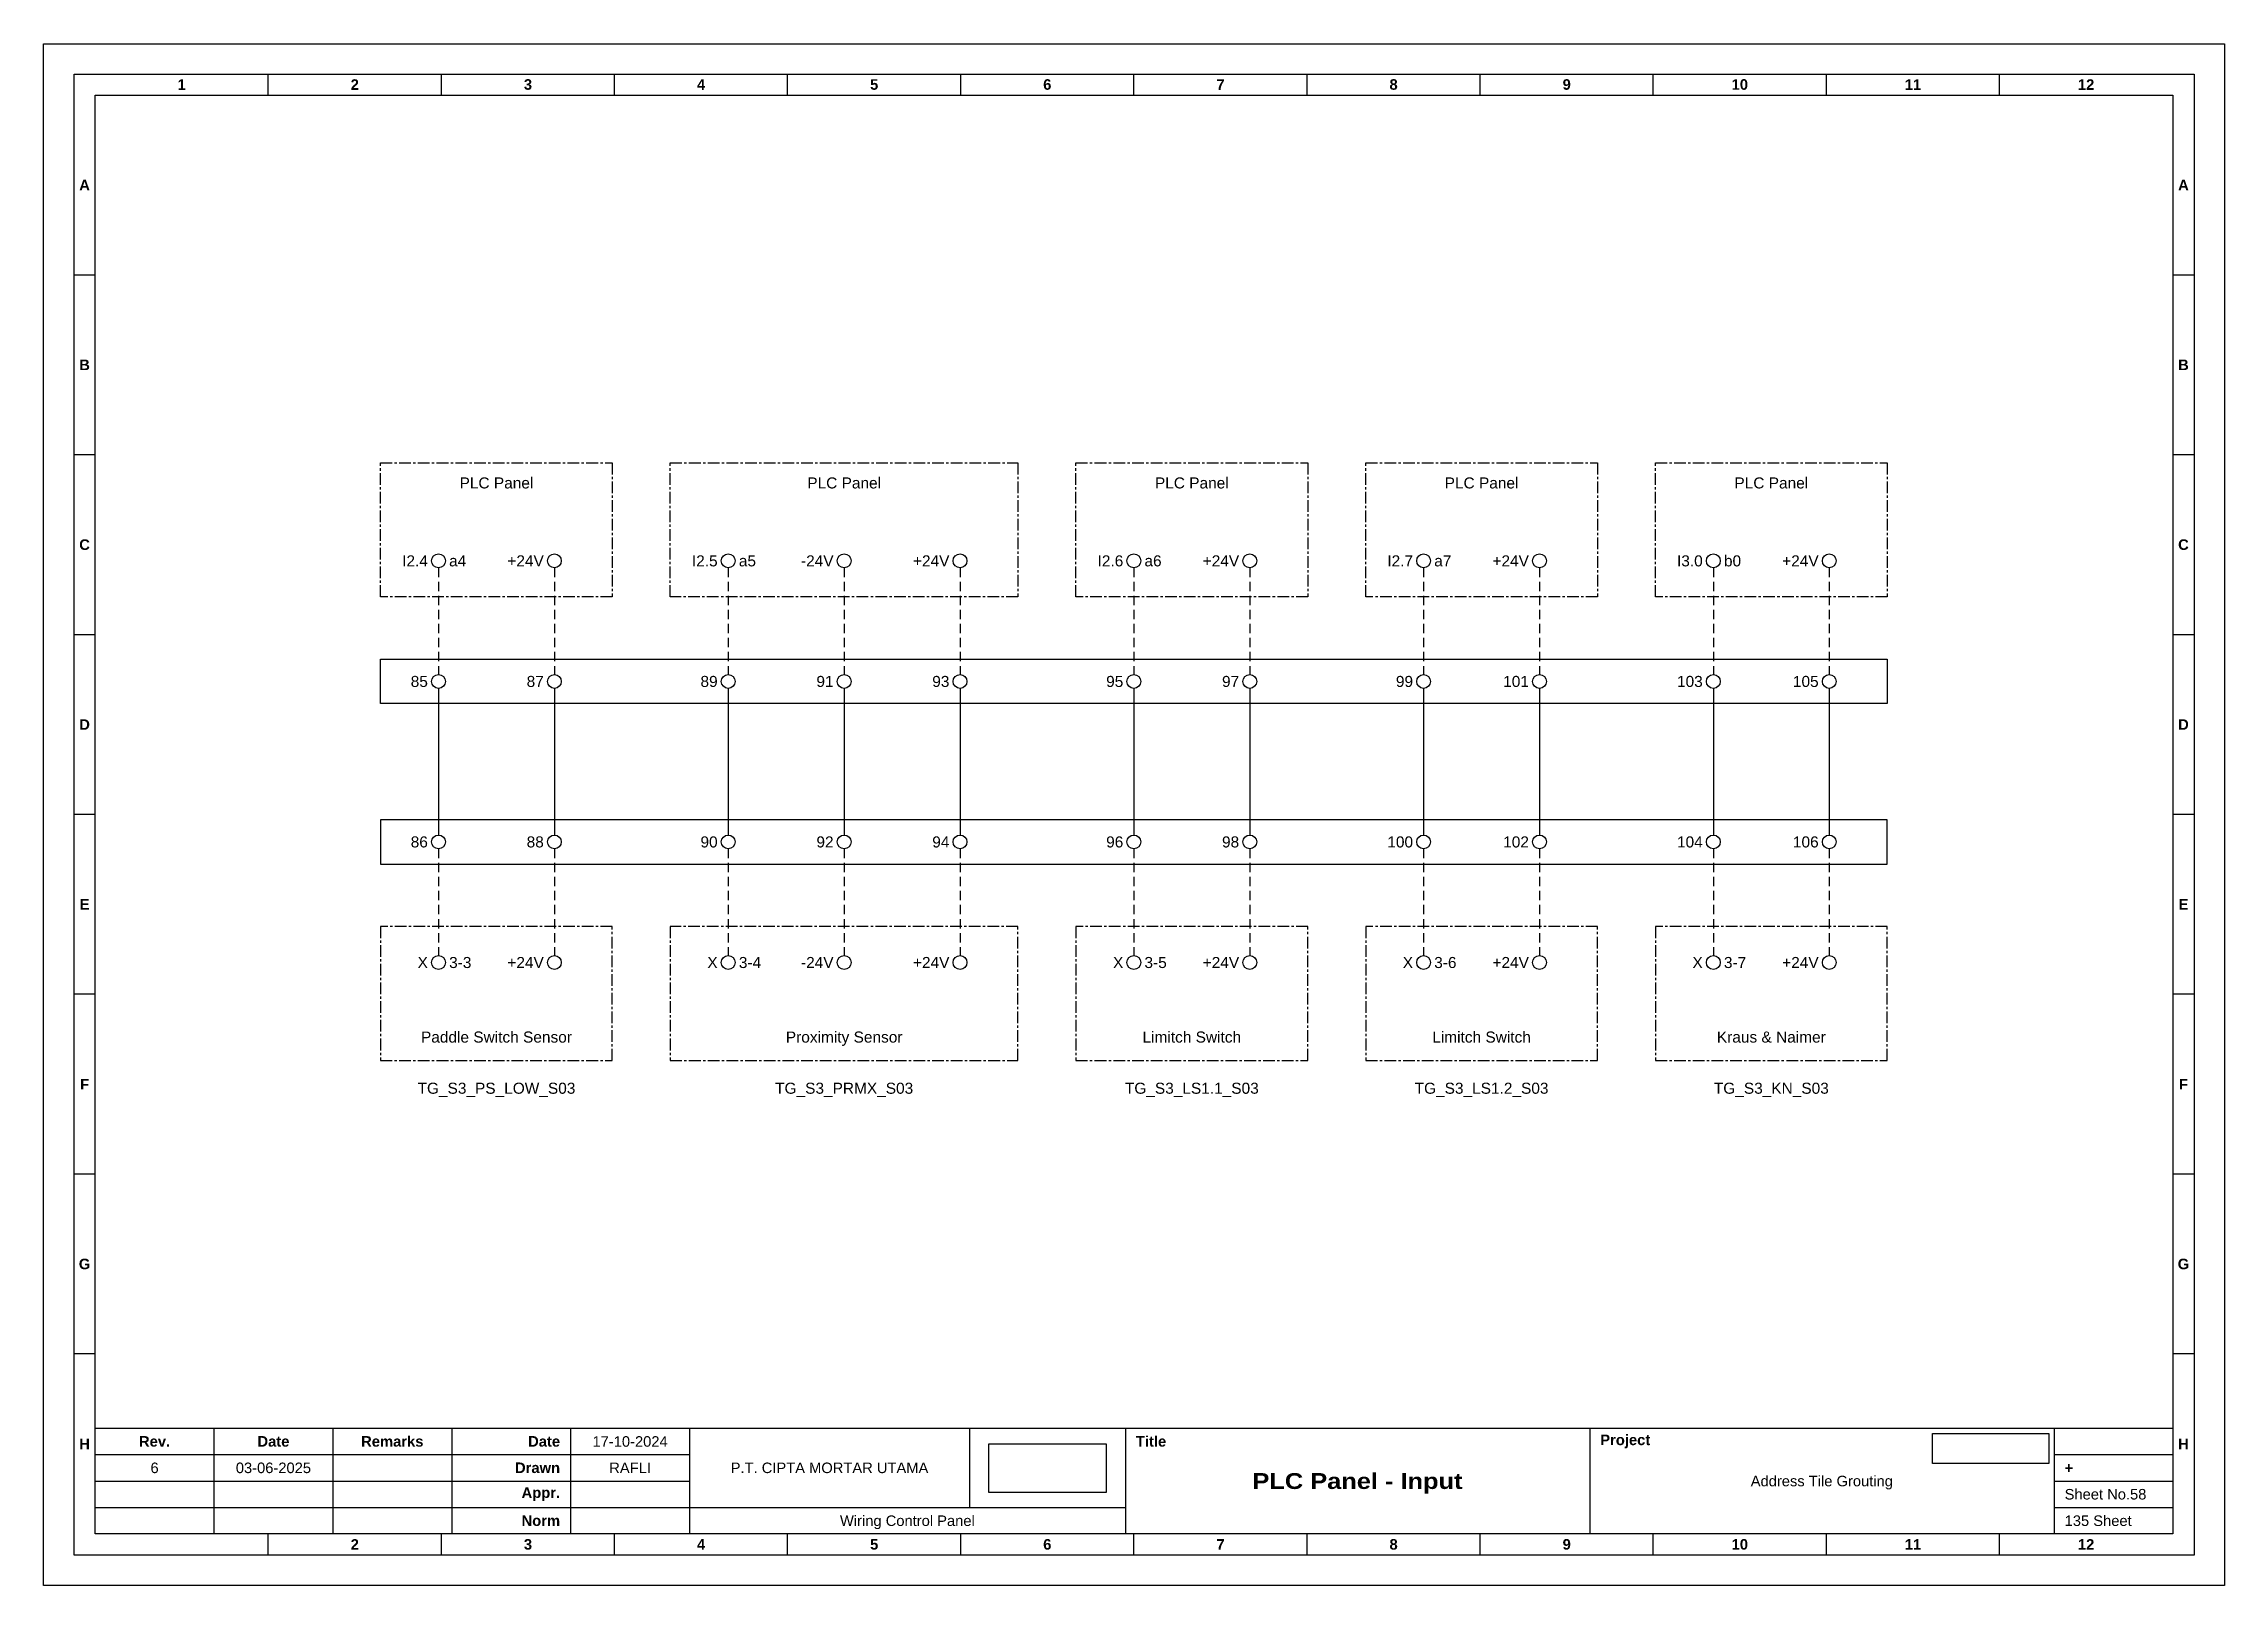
# Model space of a CAD drawing. Header units: millimetres. Extents: x 2277 to 9242, y 1004 to 1739.
# Drawn here: x 3681.3 to 3977.3, y 1529.4 to 1738.7 of the extents above; entities that cross this region are included whole.
import ezdxf
from ezdxf.enums import TextEntityAlignment as Align

# ---------------------------------------------------------------- set-up
doc = ezdxf.new("R2010")
doc.units = ezdxf.units.MM
doc.linetypes.add('CENTER', pattern=[50.8, 31.75, -6.35, 6.35, -6.35])
doc.linetypes.add('HIDDEN', pattern=[9.525, 6.35, -3.175])
doc.styles.add('Bold', font='ariblk.ttf', dxfattribs={"height": 25.4})
doc.styles.get("Standard").update_dxf_attribs({"font": 'arial.ttf'})
picture_1 = doc.add_image_def('image1.png', size_in_pixel=(2048, 847))
picture_2 = doc.add_image_def('image2.png', size_in_pixel=(2092, 542))

msp = doc.modelspace()

# ---------------------------------------------------------------- texts
for s, p in [('PLC Panel', (3742.74, 1679.79)), ('PLC Panel', (3789.95, 1679.79)), ('PLC Panel', (3837.15, 1679.79)), ('PLC Panel', (3876.49, 1679.79)), ('PLC Panel', (3915.83, 1679.79)), ('TG_S3_PS_LOW_S03', (3742.74, 1597.61)), ('TG_S3_PRMX_S03', (3789.95, 1597.61)), ('TG_S3_LS1.1_S03', (3837.15, 1597.61)), ('TG_S3_LS1.2_S03', (3876.49, 1597.61)), ('TG_S3_KN_S03', (3915.83, 1597.61))]:
    msp.add_text(s, height=1.5).set_placement(p, align=Align.TOP_CENTER)
for s, p in [('I2.4', (3733.43, 1668.46)), ('+24V', (3749.17, 1668.46)), ('I2.5', (3772.77, 1668.46)), ('-24V', (3788.51, 1668.46)), ('+24V', (3804.24, 1668.46)), ('I2.6', (3827.85, 1668.46)), ('+24V', (3843.58, 1668.46)), ('I2.7', (3867.19, 1668.46)), ('+24V', (3882.92, 1668.46)), ('I3.0', (3906.52, 1668.46)), ('+24V', (3922.26, 1668.46)), ('85', (3733.43, 1652.09)), ('87', (3749.17, 1652.09)), ('89', (3772.77, 1652.09)), ('91', (3788.51, 1652.09)), ('93', (3804.24, 1652.09)), ('95', (3827.85, 1652.09)), ('97', (3843.58, 1652.09)), ('99', (3867.19, 1652.09)), ('101', (3882.92, 1652.09)), ('103', (3906.52, 1652.09)), ('105', (3922.26, 1652.09)), ('86', (3733.43, 1630.3)), ('88', (3749.17, 1630.3)), ('90', (3772.77, 1630.3)), ('92', (3788.51, 1630.3)), ('94', (3804.24, 1630.3)), ('96', (3827.85, 1630.3)), ('98', (3843.58, 1630.3)), ('100', (3867.19, 1630.3)), ('102', (3882.92, 1630.3)), ('104', (3906.52, 1630.3)), ('106', (3922.26, 1630.3)), ('X', (3733.43, 1613.93)), ('+24V', (3749.17, 1613.93)), ('X', (3772.77, 1613.93)), ('-24V', (3788.51, 1613.93)), ('+24V', (3804.24, 1613.93)), ('X', (3827.85, 1613.93)), ('+24V', (3843.58, 1613.93)), ('X', (3867.19, 1613.93)), ('+24V', (3882.92, 1613.93)), ('X', (3906.52, 1613.93)), ('+24V', (3922.26, 1613.93))]:
    msp.add_text(s, height=1.5).set_placement(p, align=Align.MIDDLE_RIGHT)
for s, p in [('a4', (3736.31, 1668.46)), ('a5', (3775.65, 1668.46)), ('a6', (3830.72, 1668.46)), ('a7', (3870.06, 1668.46)), ('b0', (3909.4, 1668.46)), ('3-3', (3736.31, 1613.93)), ('3-4', (3775.65, 1613.93)), ('3-5', (3830.72, 1613.93)), ('3-6', (3870.06, 1613.93)), ('3-7', (3909.4, 1613.93))]:
    msp.add_text(s, height=1.5).set_placement(p, align=Align.MIDDLE_LEFT)
for s, p in [('Paddle Switch Sensor', (3742.74, 1602.61)), ('Proximity Sensor', (3789.95, 1602.61)), ('Limitch Switch', (3837.15, 1602.61)), ('Limitch Switch', (3876.49, 1602.61)), ('Kraus & Naimer', (3915.83, 1602.61))]:
    msp.add_text(s, height=1.5).set_placement(p, align=Align.BOTTOM_CENTER)

# ---------------------------------------------------------------- blocks, each defined once
blk = doc.blocks.new('KOP MU PROJECT')
at = {"color": 6, "ltscale": 50}
for p, q in [((27.74, 184.05), (27.74, 186.66)), ((49.13, 184.05), (49.13, 186.66)), ((70.51, 184.05), (70.51, 186.66)), ((91.89, 184.05), (91.89, 186.66)), ((113.27, 184.05), (113.27, 186.66)), ((134.66, 184.05), (134.66, 186.66)), ((156.04, 184.05), (156.04, 186.66)), ((177.42, 184.05), (177.42, 186.66)), ((198.8, 184.05), (198.8, 186.66)), ((220.19, 184.05), (220.19, 186.66)), ((241.57, 184.05), (241.57, 186.66)), ((6.36, 161.84), (3.75, 161.84)), ((265.59, 161.84), (262.98, 161.84)), ((6.36, 139.63), (3.75, 139.63)), ((265.59, 139.63), (262.98, 139.63)), ((6.36, 117.42), (3.75, 117.42)), ((265.59, 117.42), (262.98, 117.42)), ((6.36, 95.22), (3.75, 95.22)), ((265.59, 95.22), (262.98, 95.22)), ((6.36, 73.01), (3.75, 73.01)), ((265.59, 73.01), (262.98, 73.01)), ((6.36, 50.8), (3.75, 50.8)), ((265.59, 50.8), (262.98, 50.8)), ((6.36, 28.59), (3.75, 28.59)), ((265.59, 28.59), (262.98, 28.59)), ((27.74, 3.75), (27.74, 6.36)), ((49.13, 3.75), (49.13, 6.36)), ((70.51, 3.75), (70.51, 6.36)), ((91.89, 3.75), (91.89, 6.36)), ((113.27, 3.75), (113.27, 6.36)), ((134.66, 3.75), (134.66, 6.36)), ((156.04, 3.75), (156.04, 6.36)), ((177.42, 3.75), (177.42, 6.36)), ((198.8, 3.75), (198.8, 6.36)), ((220.19, 3.75), (220.19, 6.36)), ((241.57, 3.75), (241.57, 6.36))]:
    blk.add_line(p, q, dxfattribs=at)
at = {"ltscale": 50}
for p, q in [((6.36, 19.41), (262.98, 19.41)), ((21.04, 19.41), (21.04, 6.36)), ((35.72, 19.41), (35.72, 6.36)), ((50.41, 19.41), (50.41, 6.36)), ((65.09, 19.41), (65.09, 6.36)), ((79.77, 19.41), (79.77, 6.36)), ((114.35, 19.41), (114.35, 9.62)), ((133.6, 19.41), (133.6, 6.36)), ((190.95, 19.41), (190.95, 6.36)), ((248.3, 19.41), (248.3, 6.36)), ((6.36, 16.15), (79.77, 16.15)), ((248.3, 16.15), (262.98, 16.15)), ((6.36, 12.89), (79.77, 12.89)), ((248.3, 12.89), (262.98, 12.89)), ((6.36, 9.62), (133.6, 9.62)), ((248.3, 9.62), (262.98, 9.62))]:
    blk.add_line(p, q, dxfattribs=at)
at = {"color": 1, "ltscale": 50}
blk.add_lwpolyline([(269.34, 0), (0, 0), (0, 190.41), (269.34, 190.41)], close=True, dxfattribs=at)
at = {"color": 6, "ltscale": 50}
for points in [[(265.59, 3.75), (3.75, 3.75), (3.75, 186.66), (265.59, 186.66)], [(262.98, 6.36), (6.36, 6.36), (6.36, 184.05), (262.98, 184.05)]]:
    blk.add_lwpolyline(points, close=True, dxfattribs=at)
at = {"ltscale": 50, "char_height": 1.305, "attachment_point": 4}
for s, width, heights, insert in [('\\pxqc;{\\fArial|b1|i0|c0|p34;1}', 21.3825, [2.51], (6.36, 185.36)), ('\\pxqc;{\\fArial|b1|i0|c0|p34;2}', 21.3825, [2.51], (27.74, 185.36)), ('\\pxqc;{\\fArial|b1|i0|c0|p34;3}', 21.3825, [2.51], (49.13, 185.36)), ('\\pxqc;{\\fArial|b1|i0|c0|p34;4}', 21.3825, [2.51], (70.51, 185.36)), ('\\pxqc;{\\fArial|b1|i0|c0|p34;5}', 21.3825, [2.51], (91.89, 185.36)), ('\\pxqc;{\\fArial|b1|i0|c0|p34;6}', 21.3825, [2.51], (113.27, 185.36)), ('\\pxqc;{\\fArial|b1|i0|c0|p34;7}', 21.3825, [2.51], (134.66, 185.36)), ('\\pxqc;{\\fArial|b1|i0|c0|p34;8}', 21.3825, [2.51], (156.04, 185.36)), ('\\pxqc;{\\fArial|b1|i0|c0|p34;9}', 21.3825, [2.51], (177.42, 185.36)), ('\\pxqc;{\\fArial|b1|i0|c0|p34;10}', 21.3825, [2.51], (198.8, 185.36)), ('\\pxqc;{\\fArial|b1|i0|c0|p34;11}', 21.3825, [2.51], (220.19, 185.36)), ('\\pxqc;{\\fArial|b1|i0|c0|p34;12}', 21.3825, [2.51], (241.57, 185.36)), ('\\pxqc;{\\fArial|b1|i0|c0|p34;A}', 2.61, [2.51], (3.75, 172.95)), ('\\pxqc;{\\fArial|b1|i0|c0|p34;A}', 2.61, [2.51], (262.98, 172.95)), ('\\pxqc;{\\fArial|b1|i0|c0|p34;B}', 2.61, [2.51], (3.75, 150.74)), ('\\pxqc;{\\fArial|b1|i0|c0|p34;B}', 2.61, [2.51], (262.98, 150.74)), ('\\pxqc;{\\fArial|b1|i0|c0|p34;C}', 2.61, [2.51], (3.75, 128.53)), ('\\pxqc;{\\fArial|b1|i0|c0|p34;C}', 2.61, [2.51], (262.98, 128.53)), ('\\pxqc;{\\fArial|b1|i0|c0|p34;D}', 2.61, [2.51], (3.75, 106.32)), ('\\pxqc;{\\fArial|b1|i0|c0|p34;D}', 2.61, [2.51], (262.98, 106.32)), ('\\pxqc;{\\fArial|b1|i0|c0|p34;E}', 2.61, [2.51], (3.75, 84.11)), ('\\pxqc;{\\fArial|b1|i0|c0|p34;E}', 2.61, [2.51], (262.98, 84.11)), ('\\pxqc;{\\fArial|b1|i0|c0|p34;F}', 2.61, [2.51], (3.75, 61.9)), ('\\pxqc;{\\fArial|b1|i0|c0|p34;F}', 2.61, [2.51], (262.98, 61.9)), ('\\pxqc;{\\fArial|b1|i0|c0|p34;G}', 2.61, [2.51], (3.75, 39.69)), ('\\pxqc;{\\fArial|b1|i0|c0|p34;G}', 2.61, [2.51], (262.98, 39.69)), ('\\pxqc;{\\fArial|b1|i0|c0|p34;H}', 2.61, [2.51], (3.75, 17.47)), ('\\pxqc;{\\fArial|b1|i0|c0|p34;Rev.}', 14.6811, [2.88], (6.36, 17.78)), ('\\pxqc;{\\fArial|b1|i0|c0|p34;Date}', 14.6811, [2.88], (21.04, 17.78)), ('\\pxqc;{\\fArial|b1|i0|c0|p34;Remarks}', 14.6811, [2.88], (35.72, 17.78)), ('\\pxqr;{\\fArial|b1|i0|c0|p34;Date}', 13.3761, [2.88], (50.41, 17.78)), ('\\pxql;{\\fArial|b1|i0|c0|p34;Title}', 50.2419, [2.88], (134.9, 17.78)), ('\\pxql;{\\fArial|b1|i0|c0|p34;Project}', 50.2419, [2.88], (192.25, 17.78)), ('\\pxqc;{\\fArial|b1|i0|c0|p34;H}', 2.61, [2.51], (262.98, 17.47)), ('\\pxqr;{\\fArial|b1|i0|c0|p34;Drawn}', 13.3761, [2.88], (50.41, 14.52)), ('\\pxql;{\\fArial|b1|i0|c0|p34;+}', 14.6811, [2.88], (249.61, 14.52)), ('\\pxqr;{\\fArial|b1|i0|c0|p34;Appr.}', 13.3761, [2.88], (50.41, 11.26)), ('\\pxqr;{\\fArial|b1|i0|c0|p34;Norm}', 13.3761, [2.88], (50.41, 7.99)), ('\\pxqc;{\\fArial|b1|i0|c0|p34;2}', 21.3825, [2.51], (27.74, 5.06)), ('\\pxqc;{\\fArial|b1|i0|c0|p34;3}', 21.3825, [2.51], (49.13, 5.06)), ('\\pxqc;{\\fArial|b1|i0|c0|p34;4}', 21.3825, [2.51], (70.51, 5.06)), ('\\pxqc;{\\fArial|b1|i0|c0|p34;5}', 21.3825, [2.51], (91.89, 5.06)), ('\\pxqc;{\\fArial|b1|i0|c0|p34;6}', 21.3825, [2.51], (113.27, 5.06)), ('\\pxqc;{\\fArial|b1|i0|c0|p34;7}', 21.3825, [2.51], (134.66, 5.06)), ('\\pxqc;{\\fArial|b1|i0|c0|p34;8}', 21.3825, [2.51], (156.04, 5.06)), ('\\pxqc;{\\fArial|b1|i0|c0|p34;9}', 21.3825, [2.51], (177.42, 5.06)), ('\\pxqc;{\\fArial|b1|i0|c0|p34;10}', 21.3825, [2.51], (198.8, 5.06)), ('\\pxqc;{\\fArial|b1|i0|c0|p34;11}', 21.3825, [2.51], (220.19, 5.06)), ('\\pxqc;{\\fArial|b1|i0|c0|p34;12}', 21.3825, [2.51], (241.57, 5.06))]:
    blk.add_mtext_dynamic_manual_height_columns(s, width=width, gutter_width=0.0326, heights=heights, dxfattribs=dict(at, insert=insert))
at = {"ltscale": 50}
for tag, p in [('DATECREATED', (72.43, 17.78)), ('REV', (13.7, 14.52)), ('REVDATE', (28.38, 14.52)), ('REMARKS', (43.06, 14.52)), ('DRAWN', (72.43, 14.52)), ('COMPANY', (97.06, 14.52)), ('PROJECT', (219.62, 12.89)), ('APPR', (72.43, 11.26)), ('NORM', (72.43, 7.99)), ('DRAWINGCATEGORY', (106.68, 7.99)), ('DESCRIPTION', (162.27, 10.03))]:
    blk.add_attdef(tag, text='', height=1.3, dxfattribs=at).set_placement(p, align=Align.MIDDLE_CENTER)
at = {"ltscale": 50, "style": 'Bold'}
blk.add_attdef('TITLE', text='', height=1.96, dxfattribs=at).set_placement((162.27, 12.89), align=Align.MIDDLE_CENTER)
at = {"ltscale": 50}
for tag, p in [('SHEETNUMBER', (249.61, 11.26)), ('TOTALSHEET', (249.61, 7.99))]:
    blk.add_attdef(tag, text='', height=1.3, dxfattribs=at).set_placement(p, align=Align.MIDDLE_LEFT)
image = blk.add_image(picture_1, insert=(116.72, 11.48), size_in_units=(14.5, 6), dxfattribs=at)
image.dxf.flags = 15
image = blk.add_image(picture_2, insert=(233.29, 15.04), size_in_units=(14.36, 3.72), dxfattribs=at)
image.dxf.flags = 15

# ---------------------------------------------------------------- linework, layer by layer
at = {"linetype": 'HIDDEN', "ltscale": 0.2}
for p, q in [((3734.87, 1667.52), (3734.87, 1653.03)), ((3750.61, 1667.52), (3750.61, 1653.03)), ((3774.21, 1667.52), (3774.21, 1653.03)), ((3789.95, 1667.52), (3789.95, 1653.03)), ((3805.68, 1667.52), (3805.68, 1653.03)), ((3829.28, 1667.52), (3829.28, 1653.03)), ((3845.02, 1667.52), (3845.02, 1653.03)), ((3868.62, 1667.52), (3868.62, 1653.03)), ((3884.36, 1667.52), (3884.36, 1653.03)), ((3907.96, 1667.52), (3907.96, 1653.03)), ((3923.7, 1667.52), (3923.7, 1653.03)), ((3734.87, 1629.36), (3734.87, 1614.87)), ((3750.61, 1629.36), (3750.61, 1614.87)), ((3774.21, 1629.36), (3774.21, 1614.87)), ((3789.95, 1629.36), (3789.95, 1614.87)), ((3805.68, 1629.36), (3805.68, 1614.87)), ((3829.28, 1629.36), (3829.28, 1614.87)), ((3845.02, 1629.36), (3845.02, 1614.87)), ((3868.62, 1629.36), (3868.62, 1614.87)), ((3884.36, 1629.36), (3884.36, 1614.87)), ((3907.96, 1629.36), (3907.96, 1614.87)), ((3923.7, 1629.36), (3923.7, 1614.87))]:
    msp.add_line(p, q, dxfattribs=at)
at = {"ltscale": 0.2}
for p, q in [((3734.87, 1651.15), (3734.87, 1631.24)), ((3750.61, 1651.15), (3750.61, 1631.24)), ((3774.21, 1651.15), (3774.21, 1631.24)), ((3789.95, 1651.15), (3789.95, 1631.24)), ((3805.68, 1651.15), (3805.68, 1631.24)), ((3829.28, 1651.15), (3829.28, 1631.24)), ((3845.02, 1651.15), (3845.02, 1631.24)), ((3868.62, 1651.15), (3868.62, 1631.24)), ((3884.36, 1651.15), (3884.36, 1631.24)), ((3907.96, 1651.15), (3907.96, 1631.24)), ((3923.7, 1651.15), (3923.7, 1631.24))]:
    msp.add_line(p, q, dxfattribs=at)
at = {"linetype": 'CENTER', "ltscale": 0.05}
for points in [[(3727, 1681.79), (3758.47, 1681.79), (3758.47, 1663.56), (3727, 1663.56)], [(3766.34, 1681.79), (3813.55, 1681.79), (3813.55, 1663.56), (3766.34, 1663.56)], [(3821.42, 1681.79), (3852.89, 1681.79), (3852.89, 1663.56), (3821.42, 1663.56)], [(3860.76, 1681.79), (3892.23, 1681.79), (3892.23, 1663.56), (3860.76, 1663.56)], [(3900.09, 1681.79), (3931.57, 1681.79), (3931.57, 1663.56), (3900.09, 1663.56)], [(3727, 1600.61), (3758.47, 1600.61), (3758.47, 1618.83), (3727, 1618.83)], [(3766.34, 1600.61), (3813.55, 1600.61), (3813.55, 1618.83), (3766.34, 1618.83)], [(3821.42, 1600.61), (3852.89, 1600.61), (3852.89, 1618.83), (3821.42, 1618.83)], [(3860.76, 1600.61), (3892.23, 1600.61), (3892.23, 1618.83), (3860.76, 1618.83)], [(3900.09, 1600.61), (3931.57, 1600.61), (3931.57, 1618.83), (3900.09, 1618.83)]]:
    msp.add_lwpolyline(points, close=True, dxfattribs=at)
at = {"ltscale": 0.05}
for points in [[(3727, 1655.1), (3931.57, 1655.1), (3931.57, 1649.09), (3727, 1649.09)], [(3727, 1627.3), (3931.57, 1627.3), (3931.57, 1633.31), (3727, 1633.31)]]:
    msp.add_lwpolyline(points, close=True, dxfattribs=at)
for centre in [(3734.87, 1668.46), (3750.61, 1668.46), (3774.21, 1668.46), (3789.95, 1668.46), (3805.68, 1668.46), (3829.28, 1668.46), (3845.02, 1668.46), (3868.62, 1668.46), (3884.36, 1668.46), (3907.96, 1668.46), (3923.7, 1668.46), (3734.87, 1652.09), (3750.61, 1652.09), (3774.21, 1652.09), (3789.95, 1652.09), (3805.68, 1652.09), (3829.28, 1652.09), (3845.02, 1652.09), (3868.62, 1652.09), (3884.36, 1652.09), (3907.96, 1652.09), (3923.7, 1652.09), (3734.87, 1630.3), (3750.61, 1630.3), (3774.21, 1630.3), (3789.95, 1630.3), (3805.68, 1630.3), (3829.28, 1630.3), (3845.02, 1630.3), (3868.62, 1630.3), (3884.36, 1630.3), (3907.96, 1630.3), (3923.7, 1630.3), (3734.87, 1613.93), (3750.61, 1613.93), (3774.21, 1613.93), (3789.95, 1613.93), (3805.68, 1613.93), (3829.28, 1613.93), (3845.02, 1613.93), (3868.62, 1613.93), (3884.36, 1613.93), (3907.96, 1613.93), (3923.7, 1613.93)]:
    msp.add_circle(centre, 0.938)

# ---------------------------------------------------------------- block references
at = {"xscale": 1.099296583304004, "yscale": 1.099296583304004, "zscale": 1.099296583304004}
msp.add_blockref('KOP MU PROJECT', (3681.26, 1529.36), dxfattribs=at).add_auto_attribs({'TITLE': 'PLC Panel - Input', 'PROJECT': 'Address Tile Grouting', 'COMPANY': 'P.T. CIPTA MORTAR UTAMA', 'DRAWINGCATEGORY': 'Wiring Control Panel', 'DRAWN': 'RAFLI', 'DATECREATED': '17-10-2024', 'REVDATE': '03-06-2025', 'REV': '6', 'SHEETNUMBER': 'Sheet No.58', 'TOTALSHEET': '135 Sheet'})

msp.set_redraw_order([(e.dxf.handle, doc.entitydb.next_handle()) for e in msp.query("TEXT MTEXT ATTDEF DIMENSION ARC_DIMENSION")])  # texts and dimensions are drawn at this point

doc.saveas('drawing.dxf')
